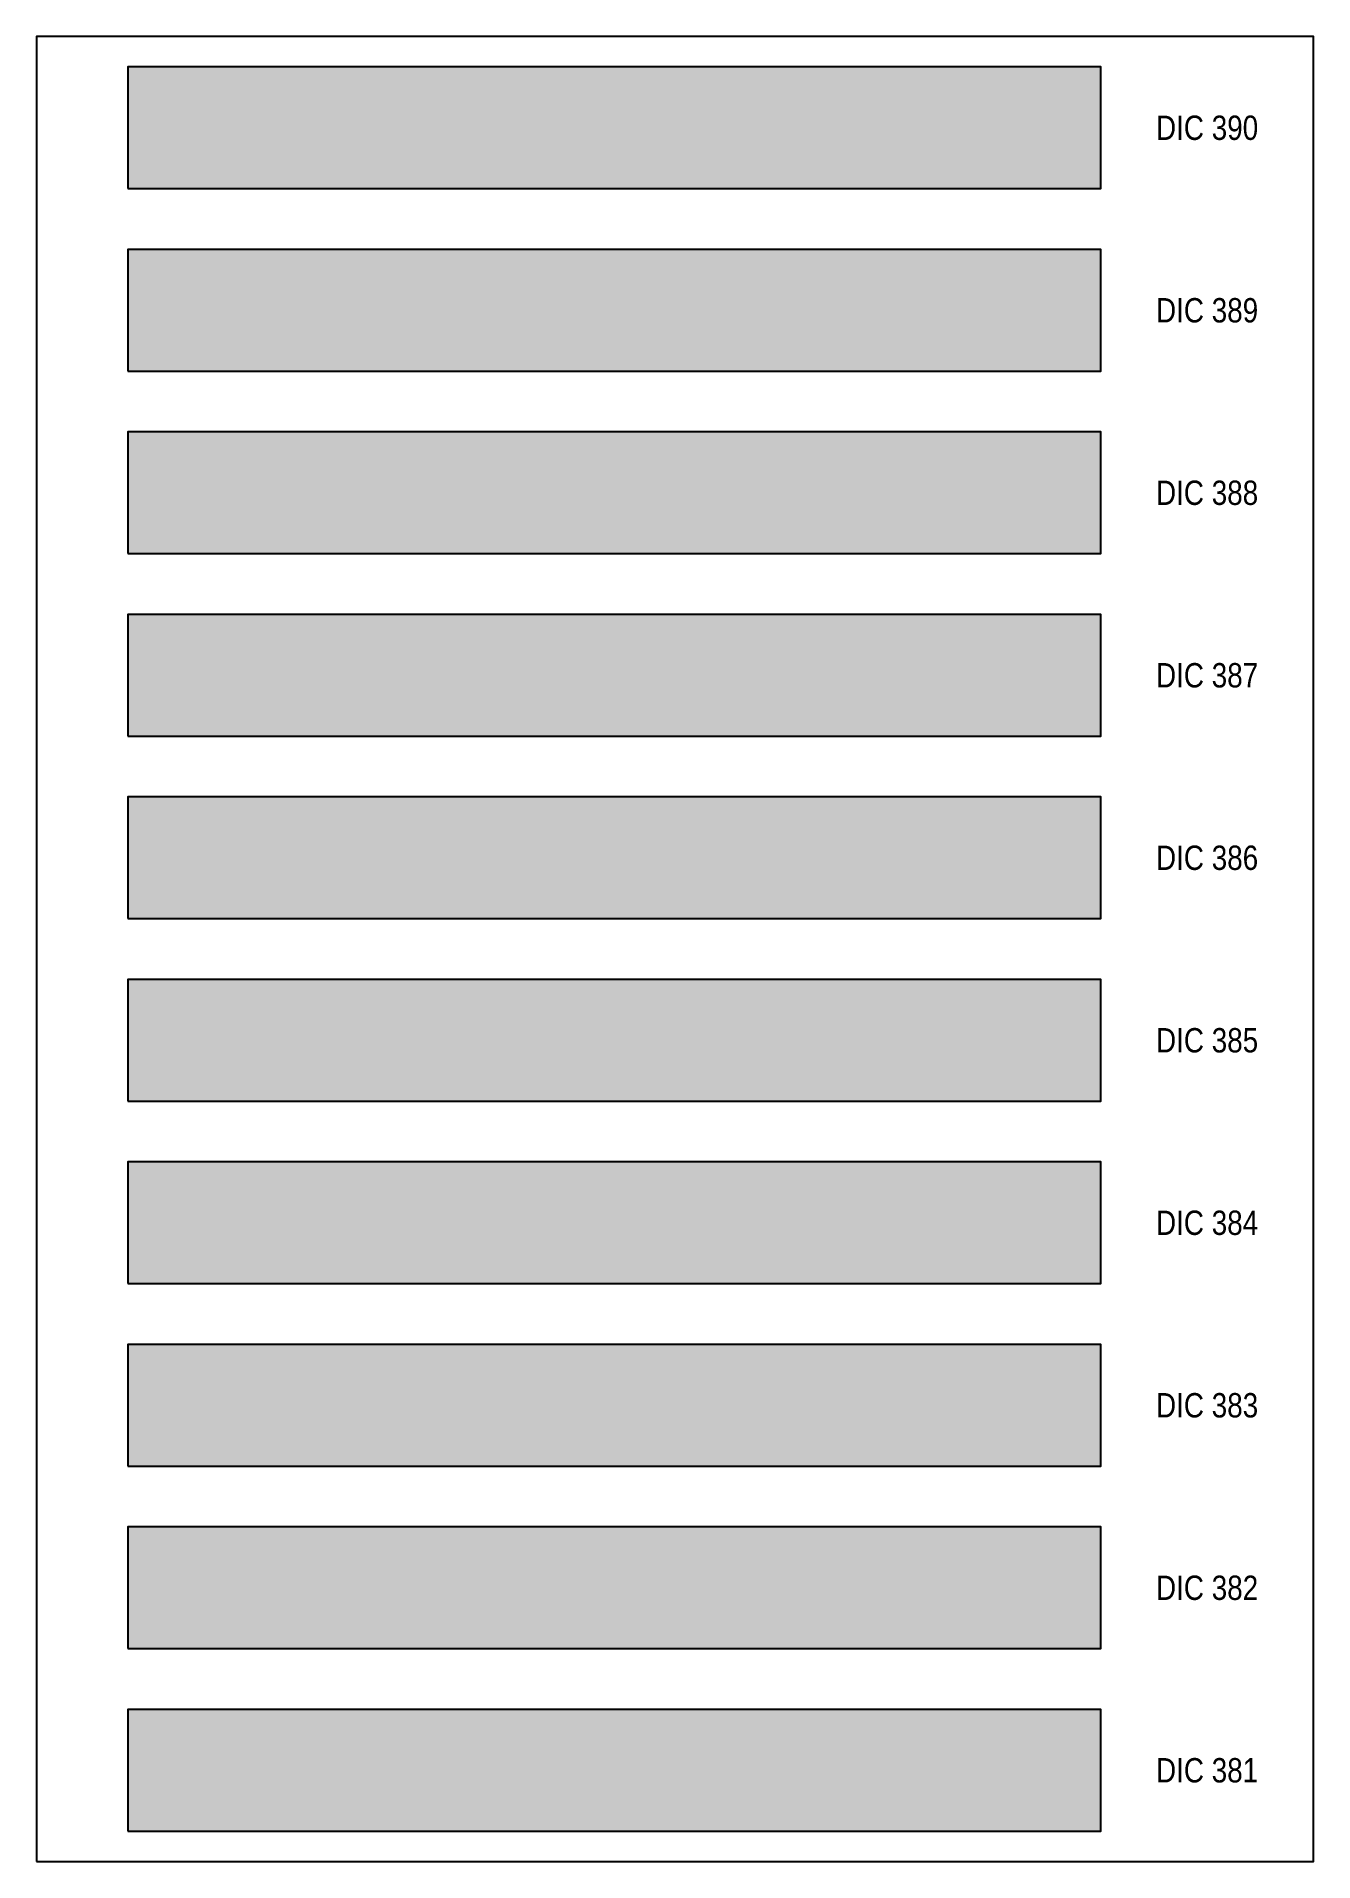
# Model space of a CAD drawing. Header units: millimetres. Extents: x -813692 to 807431, y 0 to 1813163.
# Drawn here: x 0 to 210, y 11400 to 11700 of the extents above; entities that cross this region are included whole.
import ezdxf
from ezdxf.enums import TextEntityAlignment as Align

# ---------------------------------------------------------------- set-up
doc = ezdxf.new("R2010")
doc.units = ezdxf.units.MM
doc.styles.get("Standard").update_dxf_attribs({"font": 'ARIALN.TTF'})

msp = doc.modelspace()

# ---------------------------------------------------------------- texts
at = {"layer": 'Defpoints', "color": 7, "ltscale": 100}
for s, p in [('DIC 390', (192.5, 11685)), ('DIC 389', (192.5, 11655)), ('DIC 388', (192.5, 11625)), ('DIC 387', (192.5, 11595)), ('DIC 386', (192.5, 11565)), ('DIC 385', (192.5, 11535)), ('DIC 384', (192.5, 11505)), ('DIC 383', (192.5, 11475)), ('DIC 382', (192.5, 11445)), ('DIC 381', (192.5, 11415))]:
    msp.add_text(s, height=4, dxfattribs=at).set_placement(p, align=Align.MIDDLE)

# ---------------------------------------------------------------- hatches: boundary and pattern name
at = {"layer": 'Defpoints', "ltscale": 100, "true_color": 0x8cab86}
msp.add_hatch(color=252, dxfattribs=at).paths.add_polyline_path([(15, 11675), (175, 11675), (175, 11695), (15, 11695)])
at = {"layer": 'Defpoints', "ltscale": 100, "true_color": 0x005740}
msp.add_hatch(color=128, dxfattribs=at).paths.add_polyline_path([(15, 11645), (175, 11645), (175, 11665), (15, 11665)])
at = {"layer": 'Defpoints', "ltscale": 100, "true_color": 0x177047}
msp.add_hatch(color=116, dxfattribs=at).paths.add_polyline_path([(15, 11615), (175, 11615), (175, 11635), (15, 11635)])
at = {"layer": 'Defpoints', "ltscale": 100, "true_color": 0x2e6a4a}
msp.add_hatch(color=107, dxfattribs=at).paths.add_polyline_path([(15, 11585), (175, 11585), (175, 11605), (15, 11605)])
at = {"layer": 'Defpoints', "ltscale": 100, "true_color": 0x46764c}
msp.add_hatch(color=107, dxfattribs=at).paths.add_polyline_path([(15, 11555), (175, 11555), (175, 11575), (15, 11575)])
at = {"layer": 'Defpoints', "ltscale": 100, "true_color": 0x477749}
msp.add_hatch(color=107, dxfattribs=at).paths.add_polyline_path([(15, 11525), (175, 11525), (175, 11545), (15, 11545)])
at = {"layer": 'Defpoints', "ltscale": 100, "true_color": 0x579a64}
msp.add_hatch(color=105, dxfattribs=at).paths.add_polyline_path([(15, 11495), (175, 11495), (175, 11515), (15, 11515)])
at = {"layer": 'Defpoints', "ltscale": 100, "true_color": 0x58885a}
msp.add_hatch(color=105, dxfattribs=at).paths.add_polyline_path([(15, 11465), (175, 11465), (175, 11485), (15, 11485)])
at = {"layer": 'Defpoints', "ltscale": 100, "true_color": 0x68a16a}
msp.add_hatch(color=115, dxfattribs=at).paths.add_polyline_path([(15, 11435), (175, 11435), (175, 11455), (15, 11455)])
at = {"layer": 'Defpoints', "ltscale": 100, "true_color": 0x6da56f}
msp.add_hatch(color=115, dxfattribs=at).paths.add_polyline_path([(15, 11405), (175, 11405), (175, 11425), (15, 11425)])

# ---------------------------------------------------------------- linework, layer by layer
at = {"layer": 'Defpoints', "color": 7, "ltscale": 100}
msp.add_lwpolyline([(0, 11400), (210, 11400), (210, 11700), (0, 11700)], close=True, dxfattribs=at)
msp.add_lwpolyline([(0, 11400), (210, 11400), (210, 11700), (0, 11700)], close=True, dxfattribs=at)
at = {"layer": 'Defpoints', "color": 252, "ltscale": 100, "true_color": 0x8cab86}
msp.add_lwpolyline([(15, 11675), (175, 11675), (175, 11695), (15, 11695)], close=True, dxfattribs=at)
at = {"layer": 'Defpoints', "color": 128, "ltscale": 100, "true_color": 0x005740}
msp.add_lwpolyline([(15, 11645), (175, 11645), (175, 11665), (15, 11665)], close=True, dxfattribs=at)
at = {"layer": 'Defpoints', "color": 116, "ltscale": 100, "true_color": 0x177047}
msp.add_lwpolyline([(15, 11615), (175, 11615), (175, 11635), (15, 11635)], close=True, dxfattribs=at)
at = {"layer": 'Defpoints', "color": 107, "ltscale": 100, "true_color": 0x2e6a4a}
msp.add_lwpolyline([(15, 11585), (175, 11585), (175, 11605), (15, 11605)], close=True, dxfattribs=at)
at = {"layer": 'Defpoints', "color": 107, "ltscale": 100, "true_color": 0x46764c}
msp.add_lwpolyline([(15, 11555), (175, 11555), (175, 11575), (15, 11575)], close=True, dxfattribs=at)
at = {"layer": 'Defpoints', "color": 107, "ltscale": 100, "true_color": 0x477749}
msp.add_lwpolyline([(15, 11525), (175, 11525), (175, 11545), (15, 11545)], close=True, dxfattribs=at)
at = {"layer": 'Defpoints', "color": 105, "ltscale": 100, "true_color": 0x579a64}
msp.add_lwpolyline([(15, 11495), (175, 11495), (175, 11515), (15, 11515)], close=True, dxfattribs=at)
at = {"layer": 'Defpoints', "color": 105, "ltscale": 100, "true_color": 0x58885a}
msp.add_lwpolyline([(15, 11465), (175, 11465), (175, 11485), (15, 11485)], close=True, dxfattribs=at)
at = {"layer": 'Defpoints', "color": 115, "ltscale": 100, "true_color": 0x68a16a}
msp.add_lwpolyline([(15, 11435), (175, 11435), (175, 11455), (15, 11455)], close=True, dxfattribs=at)
at = {"layer": 'Defpoints', "color": 115, "ltscale": 100, "true_color": 0x6da56f}
msp.add_lwpolyline([(15, 11405), (175, 11405), (175, 11425), (15, 11425)], close=True, dxfattribs=at)

msp.set_redraw_order([(e.dxf.handle, doc.entitydb.next_handle()) for e in msp.query("TEXT MTEXT ATTDEF DIMENSION ARC_DIMENSION")])  # texts and dimensions are drawn at this point

doc.saveas('drawing.dxf')
